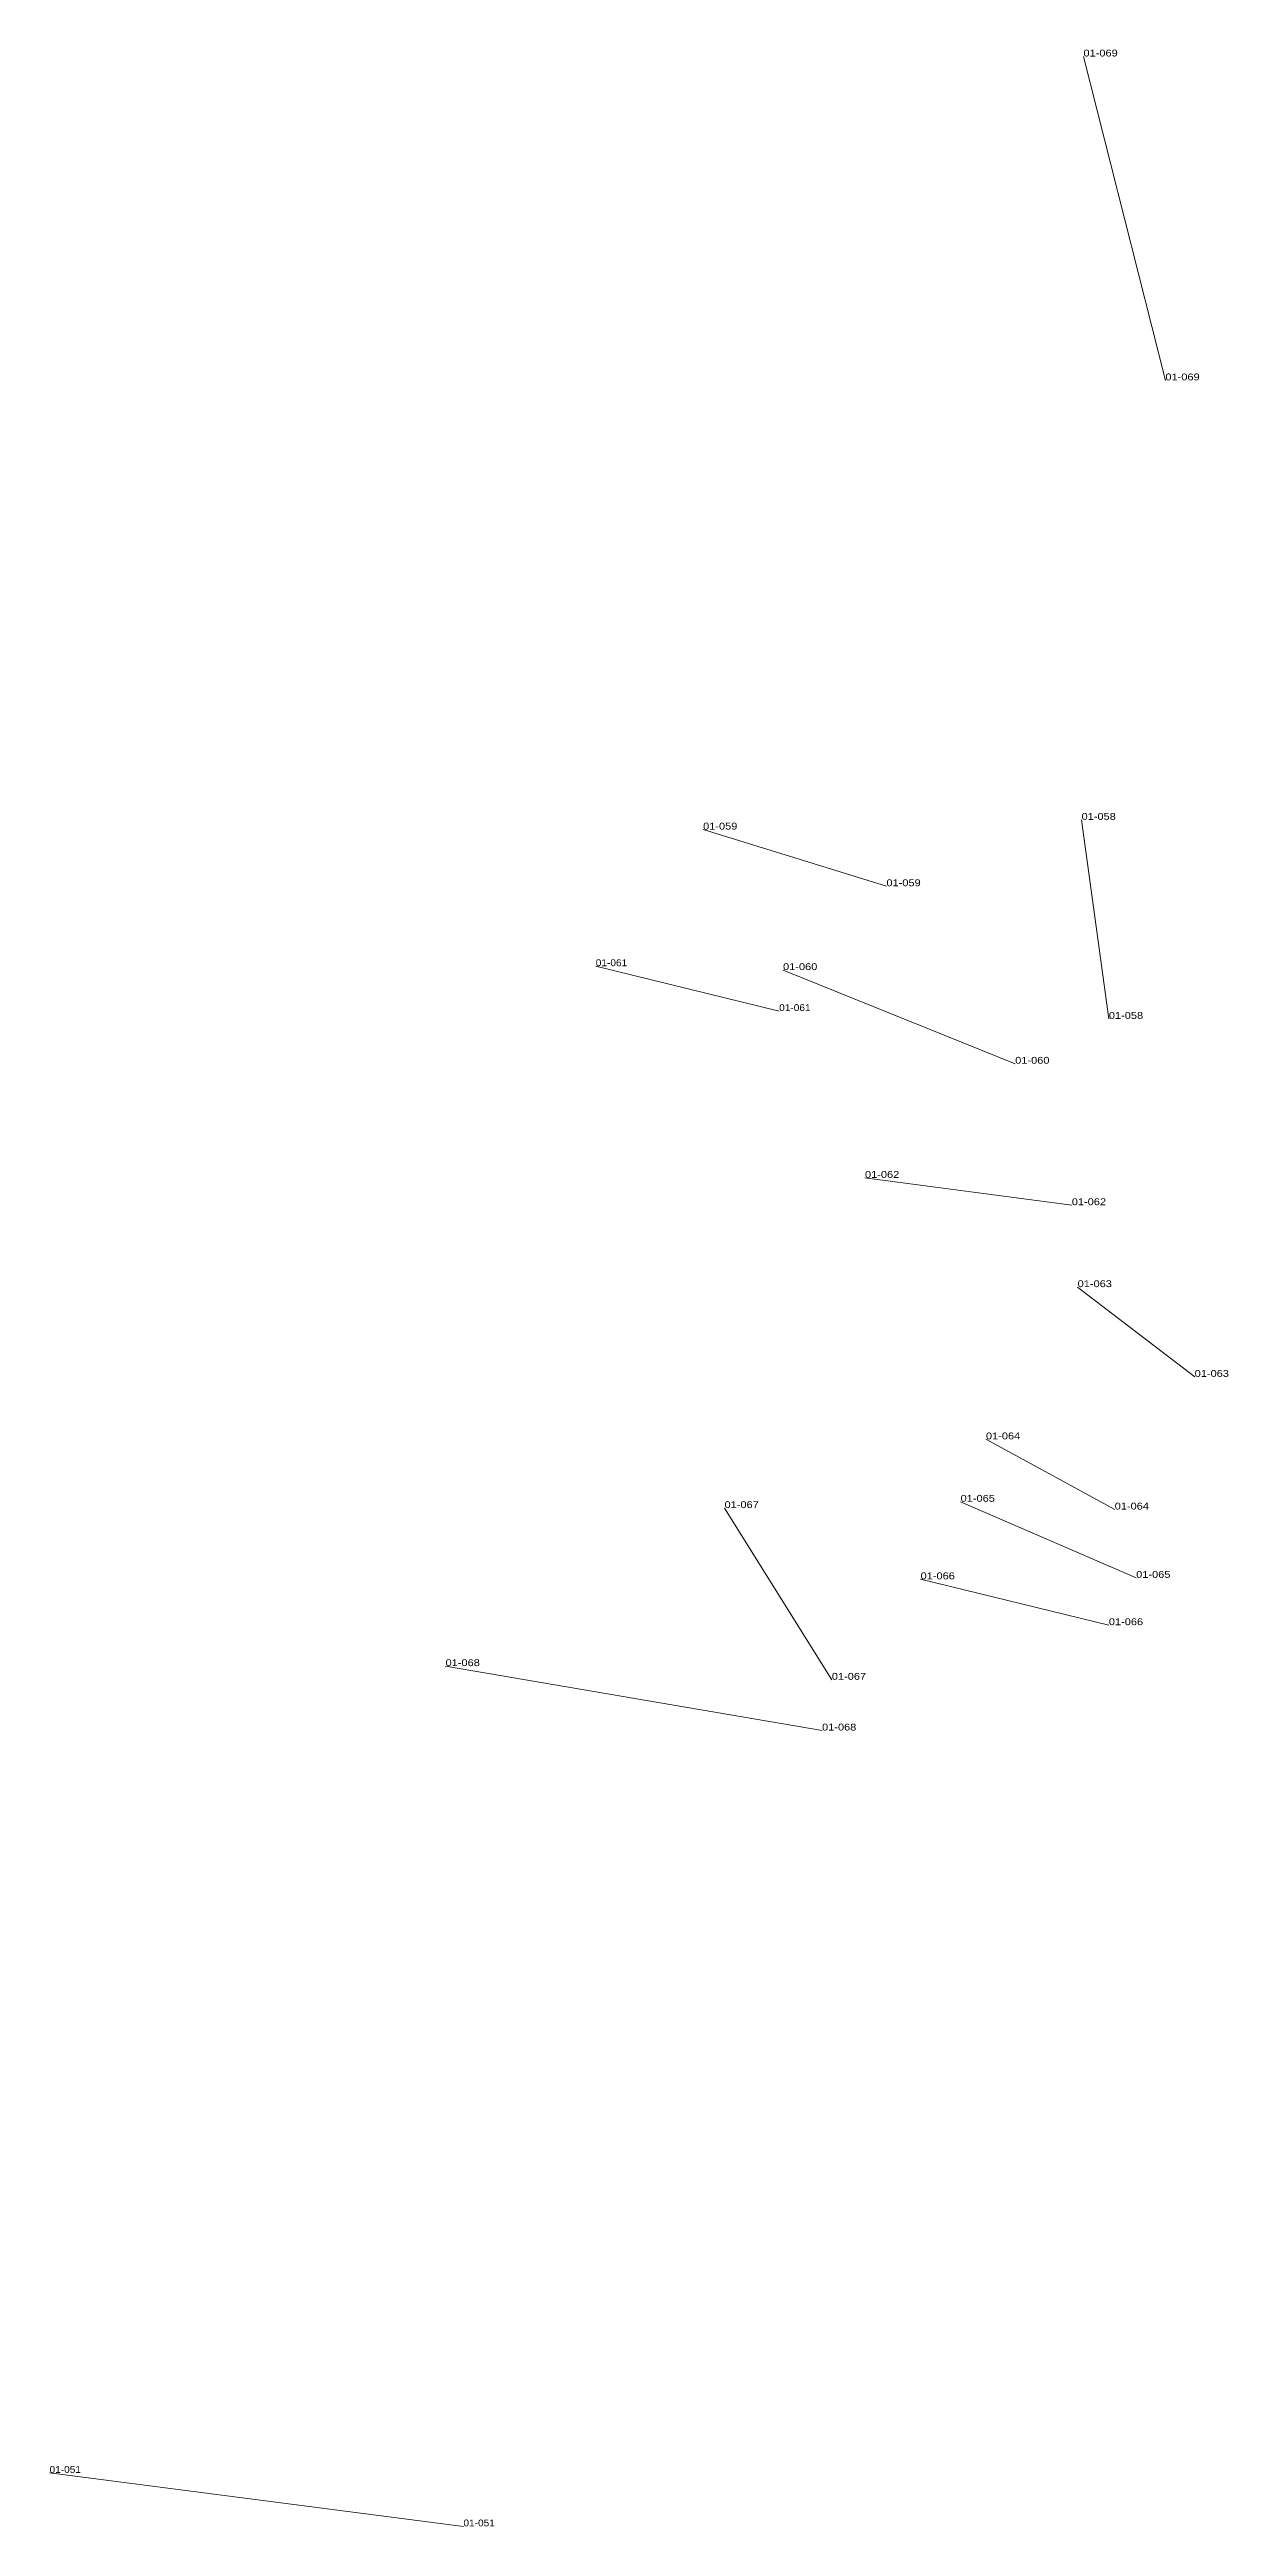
# Model space of a CAD drawing. Header units: metres. Extents: x 571156 to 607184, y 703608 to 727431.
# Drawn here: x 593277 to 593621, y 719970 to 720692 of the extents above; entities that cross this region are included whole.
import ezdxf

# ---------------------------------------------------------------- set-up
doc = ezdxf.new("R2010")
doc.units = ezdxf.units.M
doc.header["$LTSCALE"] = 0.8
doc.layers.add('60', color=7, linetype='Continuous', lineweight=13)
doc.layers.add('61', color=7, linetype='Continuous')

msp = doc.modelspace()

# ---------------------------------------------------------------- texts
at = {"layer": '60'}
for s, width, p in [('01-069', 1.2, (593578.45, 720689.53)), ('01-058', 1.2, (593577.89, 720467.02)), ('01-059', 1.2, (593467.56, 720464.18)), ('01-061', 1.1, (593436.28, 720424.37)), ('01-060', 1.2, (593558.55, 720395.93)), ('01-062', 1.2, (593514.76, 720362.66)), ('01-063', 1.2, (593610.87, 720304.65)), ('01-067', 1.2, (593473.81, 720266.41)), ('01-064', 1.2, (593587.55, 720265.98)), ('01-065', 1.2, (593593.81, 720246.07)), ('01-066', 1.2, (593585.85, 720232.28)), ('01-068', 1.2, (593392.49, 720220.34)), ('01-051', 1.1, (593277.04, 719985.18))]:
    msp.add_text(s, height=2, dxfattribs=dict(at, width=width)).set_placement(p)
at = {"layer": '61'}
for s, width, p in [('01-069', 1.2, (593602.34, 720595.12)), ('01-059', 1.2, (593521.01, 720447.68)), ('01-060', 1.2, (593490.87, 720423.23)), ('01-061', 1.1, (593489.74, 720411.29)), ('01-058', 1.2, (593585.85, 720409.01)), ('01-062', 1.2, (593575.04, 720354.7)), ('01-063', 1.2, (593576.75, 720330.81)), ('01-064', 1.2, (593550.02, 720286.45)), ('01-065', 1.2, (593542.63, 720268.25)), ('01-066', 1.2, (593530.97, 720245.65)), ('01-067', 1.2, (593505.09, 720216.36)), ('01-068', 1.2, (593502.25, 720201.57)), ('01-051', 1.1, (593397.7, 719969.59))]:
    msp.add_text(s, height=2, dxfattribs=dict(at, width=width)).set_placement(p)

# ---------------------------------------------------------------- linework, layer by layer
at = {"layer": '60'}
for p, q in [((593602.34, 720595.12), (593578.45, 720689.53)), ((593521.01, 720447.68), (593467.56, 720464.18)), ((593585.85, 720409.01), (593577.89, 720467.02)), ((593489.74, 720411.29), (593436.28, 720424.37)), ((593490.87, 720423.23), (593558.55, 720395.93)), ((593575.04, 720354.7), (593514.76, 720362.66)), ((593576.75, 720330.81), (593610.87, 720304.65)), ((593550.02, 720286.45), (593587.55, 720265.98)), ((593505.09, 720216.36), (593473.81, 720266.41)), ((593542.63, 720268.25), (593593.81, 720246.07)), ((593530.97, 720245.65), (593585.85, 720232.28)), ((593502.25, 720201.57), (593392.49, 720220.34)), ((593397.7, 719969.59), (593277.04, 719985.18))]:
    msp.add_line(p, q, dxfattribs=at)

msp.set_redraw_order([(e.dxf.handle, doc.entitydb.next_handle()) for e in msp.query("TEXT MTEXT ATTDEF DIMENSION ARC_DIMENSION")])  # texts and dimensions are drawn at this point

doc.saveas('drawing.dxf')
